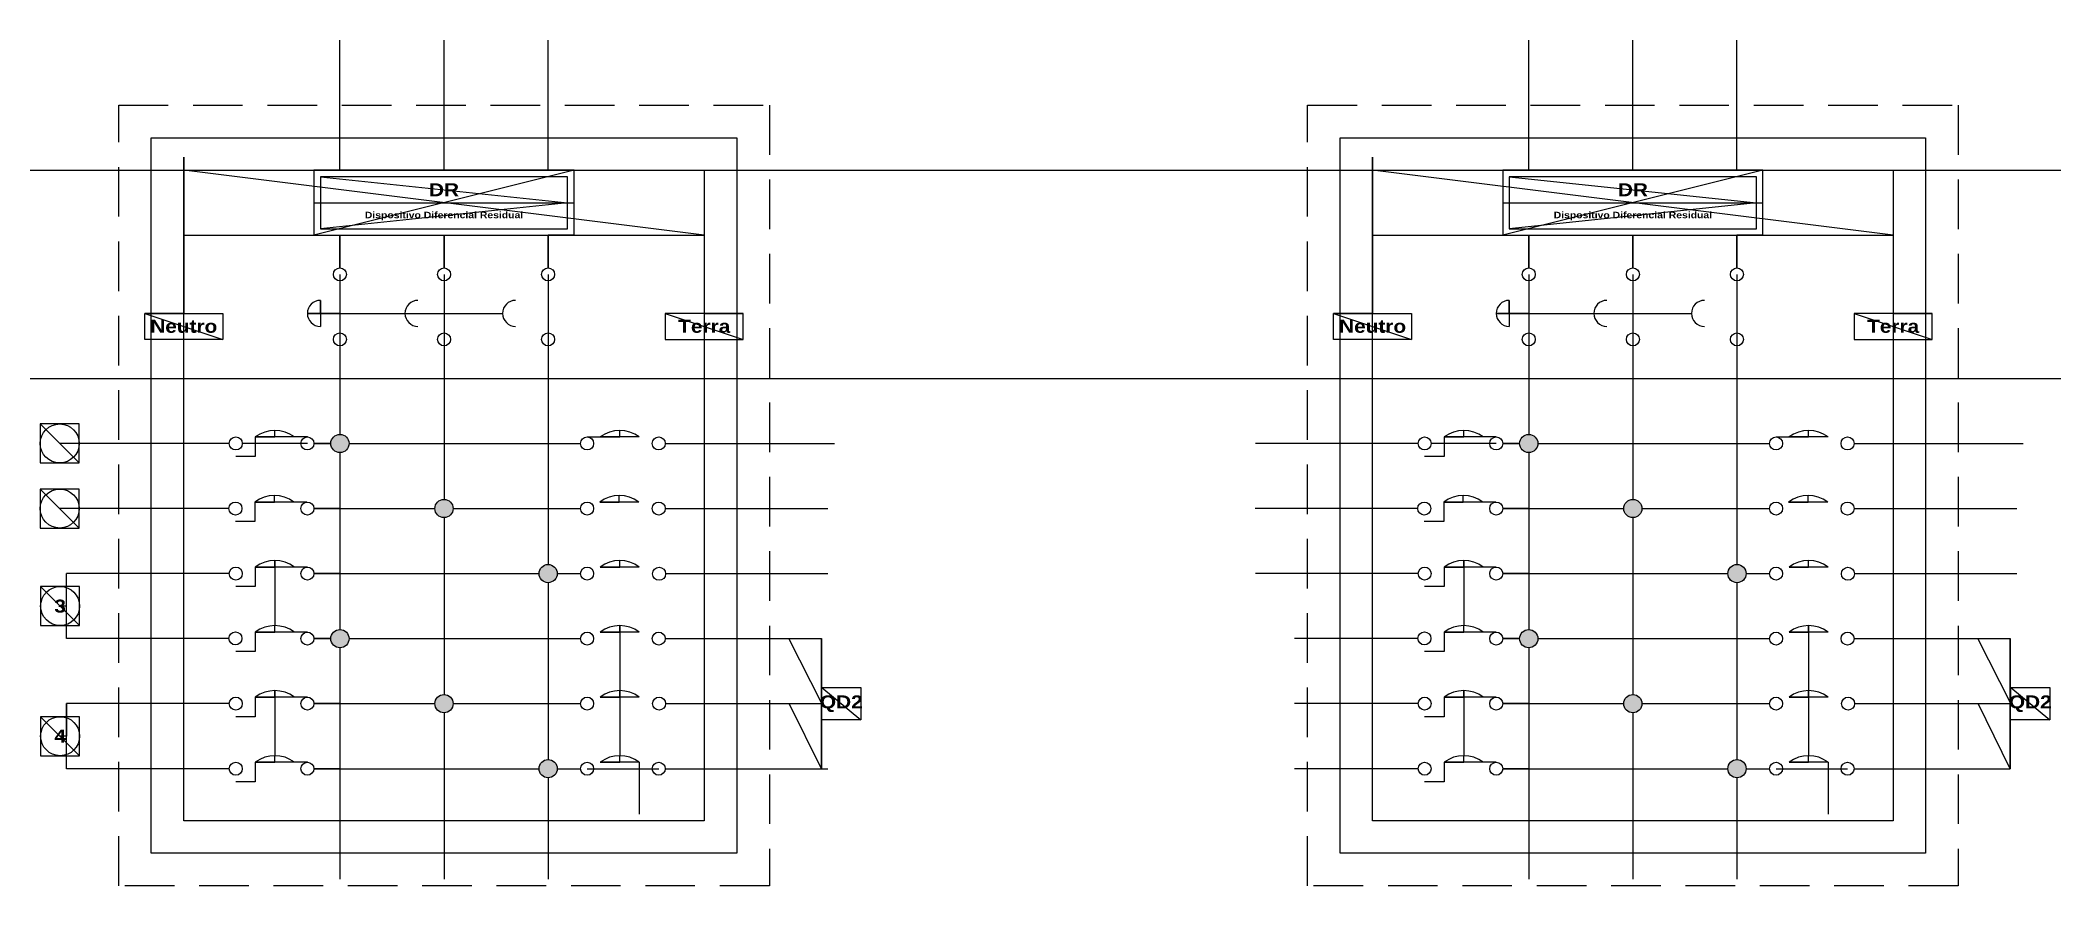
# Model space of a CAD drawing. Header units: millimetres. Extents: x 0 to 2832, y 0 to 1022.
# Drawn here: x 1287 to 2832, y 372 to 1022 of the extents above; entities that cross this region are included whole.
import ezdxf
from ezdxf.enums import TextEntityAlignment as Align

# ---------------------------------------------------------------- set-up
doc = ezdxf.new("R2010")
doc.units = ezdxf.units.MM
doc.header["$LTSCALE"] = 3
doc.linetypes.add('DASHED', pattern=[19.05, 12.7, -6.35])
for name, color, linetype in [('Fina', 7, 'Continuous'), ('Grossa', 2, 'Continuous'), ('Texto', 6, 'Continuous'), ('Tracejada', 4, 'DASHED')]:
    doc.layers.add(name, color=color, linetype=linetype)
doc.styles.add('Personalizado', font='ariblk_0.ttf')

msp = doc.modelspace()

# ---------------------------------------------------------------- texts
at = {"layer": 'Texto', "style": 'Personalizado'}
for s, height, p in [('DR', 10, (1597.2, 906.9)), ('DR', 10, (2510.8, 906.9)), ('Dispositivo Diferencial Residual', 5, (1597.2, 886.9)), ('Dispositivo Diferencial Residual', 5, (2510.8, 886.9)), ('Neutro', 10, (1397.2, 801.9)), ('Terra', 10, (1797.2, 801.9)), ('Neutro', 10, (2310.8, 801.9)), ('Terra', 10, (2710.8, 801.9)), ('3', 10, (1302.2, 586.9)), ('QD2', 10, (1902.5, 511.9)), ('QD2', 10, (2816.2, 511.9)), ('4', 10, (1302.2, 486.9))]:
    msp.add_text(s, height=height, dxfattribs=at).set_placement(p, align=Align.MIDDLE)

# ---------------------------------------------------------------- hatches: boundary and pattern name
at = {"layer": 'Grossa'}
h = msp.add_hatch(color=256, dxfattribs=at)
h.dxf.hatch_style = 1
h.paths.add_polyline_path([(1524.2, 711.9, 1), (1510.2, 711.9, 1)])
h.paths.add_polyline_path([(1590.2, 661.9, 1), (1604.2, 661.9, 1)])
h.paths.add_polyline_path([(1670.2, 611.9, 1), (1684.2, 611.9, 1)])
h.paths.add_polyline_path([(1590.2, 511.9, 1), (1604.2, 511.9, 1)])
h.paths.add_polyline_path([(1510.2, 561.9, 1), (1524.2, 561.9, 1)])
h.paths.add_polyline_path([(1670.2, 461.9, 1), (1684.2, 461.9, 1)])
h = msp.add_hatch(color=256, dxfattribs=at)
h.dxf.hatch_style = 1
h.paths.add_polyline_path([(2437.8, 711.9, 1), (2423.8, 711.9, 1)])
h.paths.add_polyline_path([(2517.8, 661.9, 1), (2503.8, 661.9, 1)])
h.paths.add_polyline_path([(2583.8, 611.9, 1), (2597.8, 611.9, 1)])
h.paths.add_polyline_path([(2517.8, 511.9, 1), (2503.8, 511.9, 1)])
h.paths.add_polyline_path([(2423.8, 561.9, 1), (2437.8, 561.9, 1)])
h.paths.add_polyline_path([(2583.8, 461.9, 1), (2597.8, 461.9, 1)])

# ---------------------------------------------------------------- linework, layer by layer
for p, q in [((1397.2, 921.9), (1397.2, 871.9)), ((1797.2, 871.9), (1397.2, 921.9)), ((1697.2, 921.9), (1497.2, 871.9)), ((1502.2, 916.9), (1692.2, 896.9)), ((2310.8, 921.9), (2310.8, 871.9)), ((2710.8, 871.9), (2310.8, 921.9)), ((2610.8, 921.9), (2410.8, 871.9)), ((2415.8, 916.9), (2605.8, 896.9)), ((1497.2, 896.9), (1697.2, 896.9)), ((1692.2, 896.9), (1502.2, 876.9)), ((2410.8, 896.9), (2610.8, 896.9)), ((2605.8, 896.9), (2415.8, 876.9)), ((1397.2, 871.9), (1797.2, 871.9)), ((1497.2, 871.9), (1517.2, 871.9)), ((1517.2, 871.9), (1517.2, 861.9)), ((1597.2, 871.9), (1597.2, 861.9)), ((1697.2, 871.9), (1677.2, 871.9)), ((1677.2, 871.9), (1677.2, 861.9)), ((2310.8, 871.9), (2710.8, 871.9)), ((2410.8, 871.9), (2430.8, 871.9)), ((2430.8, 871.9), (2430.8, 861.9)), ((2510.8, 871.9), (2510.8, 861.9)), ((2610.8, 871.9), (2590.8, 871.9)), ((2590.8, 871.9), (2590.8, 861.9)), ((1517.2, 841.9), (1517.2, 811.9)), ((1517.2, 841.9), (1517.2, 811.9)), ((1597.2, 841.9), (1597.2, 761.9)), ((1677.2, 841.9), (1677.2, 761.9)), ((2430.8, 841.9), (2430.8, 811.9)), ((2430.8, 841.9), (2430.8, 811.9)), ((2510.8, 841.9), (2510.8, 761.9)), ((2590.8, 841.9), (2590.8, 761.9)), ((1397.2, 821.9), (1397.2, 811.9)), ((1502.2, 811.9), (1502.2, 821.9)), ((1502.2, 821.9), (1502.2, 801.9)), ((1797.2, 821.9), (1797.2, 811.9)), ((2310.8, 821.9), (2310.8, 811.9)), ((2415.8, 811.9), (2415.8, 821.9)), ((2415.8, 821.9), (2415.8, 801.9)), ((2710.8, 821.9), (2710.8, 811.9)), ((1397.2, 811.9), (1367.2, 811.9)), ((1367.2, 811.9), (1427.2, 791.9)), ((1517.2, 811.9), (1492.2, 811.9)), ((1492.2, 811.9), (1567.2, 811.9)), ((1492.2, 811.9), (1502.2, 811.9)), ((1517.2, 811.9), (1517.2, 761.9)), ((1517.2, 811.9), (1517.2, 791.9)), ((1567.2, 811.9), (1642.2, 811.9)), ((1767.2, 811.9), (1827.2, 791.9)), ((1797.2, 811.9), (1827.2, 811.9)), ((2310.8, 811.9), (2280.8, 811.9)), ((2280.8, 811.9), (2340.8, 791.9)), ((2430.8, 811.9), (2405.8, 811.9)), ((2405.8, 811.9), (2480.8, 811.9)), ((2405.8, 811.9), (2415.8, 811.9)), ((2430.8, 811.9), (2430.8, 761.9)), ((2430.8, 811.9), (2430.8, 791.9)), ((2480.8, 811.9), (2555.8, 811.9)), ((2680.8, 811.9), (2740.8, 791.9)), ((2710.8, 811.9), (2740.8, 811.9)), ((1286.9, 726.9), (1316.9, 696.9)), ((1307.2, 711.9), (1302.2, 711.9)), ((1337.2, 711.9), (1307.2, 711.9)), ((1452.2, 711.9), (1442.2, 711.9)), ((1482.2, 716.9), (1452.2, 716.9)), ((1452.2, 716.9), (1467.2, 716.9)), ((1452.2, 716.9), (1452.2, 701.9)), ((1492.2, 711.9), (1452.2, 711.9)), ((1467.2, 716.9), (1467.2, 721.9)), ((1492.2, 716.9), (1482.2, 716.9)), ((1707.2, 716.9), (1717.2, 716.9)), ((1747.2, 716.9), (1717.2, 716.9)), ((1717.2, 716.9), (1732.2, 716.9)), ((1732.2, 716.9), (1732.2, 721.9)), ((1867.2, 711.9), (1897.2, 711.9)), ((2250.8, 711.9), (2220.8, 711.9)), ((2365.8, 711.9), (2355.8, 711.9)), ((2395.8, 716.9), (2365.8, 716.9)), ((2365.8, 716.9), (2380.8, 716.9)), ((2365.8, 716.9), (2365.8, 701.9)), ((2405.8, 711.9), (2365.8, 711.9)), ((2380.8, 716.9), (2380.8, 721.9)), ((2405.8, 716.9), (2395.8, 716.9)), ((2620.8, 716.9), (2630.8, 716.9)), ((2660.8, 716.9), (2630.8, 716.9)), ((2630.8, 716.9), (2645.8, 716.9)), ((2645.8, 716.9), (2645.8, 721.9)), ((2780.8, 711.9), (2810.8, 711.9)), ((1452.2, 701.9), (1437.2, 701.9)), ((2365.8, 701.9), (2350.8, 701.9)), ((1286.9, 676.9), (1316.9, 646.9)), ((1481.9, 666.9), (1451.9, 666.9)), ((1451.9, 666.9), (1466.9, 666.9)), ((1451.9, 666.9), (1451.9, 651.9)), ((1466.9, 666.9), (1466.9, 671.9)), ((1491.9, 666.9), (1481.9, 666.9)), ((1746.9, 666.9), (1716.9, 666.9)), ((1716.9, 666.9), (1731.9, 666.9)), ((1731.9, 666.9), (1731.9, 671.9)), ((2395.5, 666.9), (2365.5, 666.9)), ((2365.5, 666.9), (2380.5, 666.9)), ((2365.5, 666.9), (2365.5, 651.9)), ((2380.5, 666.9), (2380.5, 671.9)), ((2405.5, 666.9), (2395.5, 666.9)), ((2660.5, 666.9), (2630.5, 666.9)), ((2630.5, 666.9), (2645.5, 666.9)), ((2645.5, 666.9), (2645.5, 671.9)), ((1306.9, 661.9), (1301.9, 661.9)), ((1336.9, 661.9), (1306.9, 661.9)), ((1451.9, 651.9), (1436.9, 651.9)), ((1862.2, 661.9), (1892.2, 661.9)), ((2250.5, 661.9), (2220.5, 661.9)), ((2365.5, 651.9), (2350.5, 651.9)), ((2775.8, 661.9), (2805.8, 661.9)), ((1467.2, 616.9), (1467.2, 621.9)), ((1732.2, 616.9), (1732.2, 621.9)), ((2380.8, 616.9), (2380.8, 621.9)), ((2645.8, 616.9), (2645.8, 621.9)), ((1337.2, 611.9), (1307.2, 611.9)), ((1307.2, 561.9), (1307.2, 611.9)), ((1482.2, 616.9), (1452.2, 616.9)), ((1452.2, 616.9), (1467.2, 616.9)), ((1452.2, 616.9), (1452.2, 601.9)), ((1492.2, 616.9), (1482.2, 616.9)), ((1747.2, 616.9), (1717.2, 616.9)), ((1717.2, 616.9), (1732.2, 616.9)), ((1862.2, 611.9), (1892.2, 611.9)), ((2250.8, 611.9), (2220.8, 611.9)), ((2395.8, 616.9), (2365.8, 616.9)), ((2365.8, 616.9), (2380.8, 616.9)), ((2365.8, 616.9), (2365.8, 601.9)), ((2405.8, 616.9), (2395.8, 616.9)), ((2660.8, 616.9), (2630.8, 616.9)), ((2630.8, 616.9), (2645.8, 616.9)), ((2775.9, 611.9), (2805.9, 611.9)), ((1287.2, 601.9), (1317.2, 571.9)), ((1452.2, 601.9), (1437.2, 601.9)), ((2365.8, 601.9), (2350.8, 601.9)), ((1307.2, 586.9), (1302.2, 586.9)), ((1467.2, 566.9), (1467.2, 571.9)), ((1732.2, 566.9), (1732.2, 571.9)), ((2380.8, 566.9), (2380.8, 571.9)), ((2645.8, 566.9), (2645.8, 571.9)), ((1337.2, 561.9), (1307.2, 561.9)), ((1482.2, 566.9), (1452.2, 566.9)), ((1452.2, 566.9), (1467.2, 566.9)), ((1452.2, 566.9), (1452.2, 551.9)), ((1492.2, 566.9), (1482.2, 566.9)), ((1747.2, 566.9), (1717.2, 566.9)), ((1717.2, 566.9), (1732.2, 566.9)), ((1887.5, 511.9), (1862.2, 561.9)), ((1862.2, 561.9), (1887.2, 561.9)), ((1887.2, 561.9), (1887.2, 461.9)), ((2395.8, 566.9), (2365.8, 566.9)), ((2365.8, 566.9), (2380.8, 566.9)), ((2365.8, 566.9), (2365.8, 551.9)), ((2405.8, 566.9), (2395.8, 566.9)), ((2660.8, 566.9), (2630.8, 566.9)), ((2630.8, 566.9), (2645.8, 566.9)), ((2801.2, 511.9), (2775.8, 561.9)), ((2775.8, 561.9), (2800.8, 561.9)), ((2800.8, 561.9), (2800.8, 461.9)), ((1452.2, 551.9), (1437.2, 551.9)), ((2365.8, 551.9), (2350.8, 551.9)), ((1337.2, 511.9), (1307.2, 511.9)), ((1307.2, 461.9), (1307.2, 511.9)), ((1307.2, 511.9), (1307.2, 486.9)), ((1482.2, 516.9), (1452.2, 516.9)), ((1452.2, 516.9), (1467.2, 516.9)), ((1452.2, 516.9), (1452.2, 501.9)), ((1467.2, 516.9), (1467.2, 521.9)), ((1492.2, 516.9), (1482.2, 516.9)), ((1747.2, 516.9), (1717.2, 516.9)), ((1717.2, 516.9), (1732.2, 516.9)), ((1732.2, 516.9), (1732.2, 521.9)), ((1887.2, 461.9), (1862.5, 511.9)), ((1862.5, 511.9), (1887.5, 511.9)), ((1887.5, 511.9), (1887.5, 524.4)), ((1887.5, 524.4), (1917.5, 524.4)), ((1887.5, 524.4), (1917.5, 499.4)), ((1917.5, 524.4), (1917.5, 499.4)), ((2395.8, 516.9), (2365.8, 516.9)), ((2365.8, 516.9), (2380.8, 516.9)), ((2365.8, 516.9), (2365.8, 501.9)), ((2380.8, 516.9), (2380.8, 521.9)), ((2405.8, 516.9), (2395.8, 516.9)), ((2660.8, 516.9), (2630.8, 516.9)), ((2630.8, 516.9), (2645.8, 516.9)), ((2645.8, 516.9), (2645.8, 521.9)), ((2800.8, 461.9), (2776.2, 511.9)), ((2776.2, 511.9), (2801.2, 511.9)), ((2801.2, 511.9), (2801.2, 524.4)), ((2801.2, 524.4), (2831.2, 524.4)), ((2801.2, 524.4), (2831.2, 499.4)), ((2831.2, 524.4), (2831.2, 499.4)), ((1287.2, 501.9), (1317.2, 471.9)), ((1452.2, 501.9), (1437.2, 501.9)), ((1917.5, 499.4), (1887.5, 499.4)), ((2365.8, 501.9), (2350.8, 501.9)), ((2831.2, 499.4), (2801.2, 499.4)), ((1307.2, 486.9), (1302.2, 486.9)), ((1482.2, 466.9), (1452.2, 466.9)), ((1452.2, 466.9), (1467.2, 466.9)), ((1452.2, 466.9), (1452.2, 451.9)), ((1467.2, 466.9), (1467.2, 471.9)), ((1492.2, 466.9), (1482.2, 466.9)), ((1747.2, 466.9), (1717.2, 466.9)), ((1717.2, 466.9), (1732.2, 466.9)), ((1732.2, 466.9), (1732.2, 471.9)), ((1747.2, 466.9), (1747.2, 426.9)), ((2395.8, 466.9), (2365.8, 466.9)), ((2365.8, 466.9), (2380.8, 466.9)), ((2365.8, 466.9), (2365.8, 451.9)), ((2380.8, 466.9), (2380.8, 471.9)), ((2405.8, 466.9), (2395.8, 466.9)), ((2660.8, 466.9), (2630.8, 466.9)), ((2630.8, 466.9), (2645.8, 466.9)), ((2645.8, 466.9), (2645.8, 471.9)), ((2660.8, 466.9), (2660.8, 426.9)), ((1337.2, 461.9), (1307.2, 461.9)), ((1452.2, 451.9), (1437.2, 451.9)), ((1707.2, 461.9), (1747.2, 461.9)), ((1747.2, 461.9), (1762.2, 461.9)), ((1862.2, 461.9), (1887.2, 461.9)), ((2365.8, 451.9), (2350.8, 451.9)), ((2620.8, 461.9), (2660.8, 461.9)), ((2660.8, 461.9), (2675.8, 461.9)), ((2775.8, 461.9), (2800.8, 461.9))]:
    msp.add_line(p, q)
for p in [(1611.1, 921.9), (1517.2, 761.9)]:
    msp.add_xline(p, (1, 0))
for points in [[(1372.2, 946.9), (1822.2, 946.9), (1822.2, 396.9), (1372.2, 396.9)], [(2285.8, 946.9), (2735.8, 946.9), (2735.8, 396.9), (2285.8, 396.9)], [(1397.2, 921.9), (1797.2, 921.9), (1797.2, 421.9), (1397.2, 421.9)], [(1692.2, 916.9), (1502.2, 916.9), (1502.2, 876.9), (1692.2, 876.9)], [(2310.8, 921.9), (2710.8, 921.9), (2710.8, 421.9), (2310.8, 421.9)], [(2605.8, 916.9), (2415.8, 916.9), (2415.8, 876.9), (2605.8, 876.9)], [(1367.2, 811.9), (1427.2, 811.9), (1427.2, 791.9), (1367.2, 791.9)], [(1827.2, 811.9), (1767.2, 811.9), (1767.2, 791.9), (1827.2, 791.9)], [(2280.8, 811.9), (2340.8, 811.9), (2340.8, 791.9), (2280.8, 791.9)], [(2740.8, 811.9), (2680.8, 811.9), (2680.8, 791.9), (2740.8, 791.9)], [(1316.9, 726.9), (1286.9, 726.9), (1286.9, 696.9), (1316.9, 696.9)], [(1316.9, 676.9), (1286.9, 676.9), (1286.9, 646.9), (1316.9, 646.9)], [(1317.2, 601.9), (1287.2, 601.9), (1287.2, 571.9), (1317.2, 571.9)], [(1887.2, 561.9), (1887.2, 561.9), (1887.2, 461.9), (1887.2, 461.9)], [(2800.8, 561.9), (2800.8, 561.9), (2800.8, 461.9), (2800.8, 461.9)], [(1317.2, 501.9), (1287.2, 501.9), (1287.2, 471.9), (1317.2, 471.9)]]:
    msp.add_lwpolyline(points, close=True)
at = {"layer": 'Fina'}
for p, q in [((1517.2, 921.9), (1517.2, 1021.9)), ((1597.2, 921.9), (1597.2, 1021.9)), ((1677.2, 921.9), (1677.2, 1021.9)), ((2430.8, 921.9), (2430.8, 1021.9)), ((2510.8, 921.9), (2510.8, 1021.9)), ((2590.8, 921.9), (2590.8, 1021.9)), ((1517.2, 871.9), (1517.2, 846.9)), ((1517.2, 846.9), (1517.2, 871.9)), ((1597.2, 871.9), (1597.2, 846.9)), ((1597.2, 846.9), (1597.2, 871.9)), ((1677.2, 871.9), (1677.2, 846.9)), ((1677.2, 846.9), (1677.2, 871.9)), ((2430.8, 871.9), (2430.8, 846.9)), ((2430.8, 846.9), (2430.8, 871.9)), ((2510.8, 871.9), (2510.8, 846.9)), ((2510.8, 846.9), (2510.8, 871.9)), ((2590.8, 871.9), (2590.8, 846.9)), ((2590.8, 846.9), (2590.8, 871.9)), ((1492.2, 811.9), (1642.2, 811.9)), ((2405.8, 811.9), (2555.8, 811.9)), ((1517.2, 791.9), (1517.2, 718.9)), ((1597.2, 791.9), (1597.2, 711.9)), ((1677.2, 791.9), (1677.2, 711.9)), ((2430.8, 791.9), (2430.8, 718.9)), ((2510.8, 791.9), (2510.8, 711.9)), ((2590.8, 791.9), (2590.8, 711.9)), ((1432.2, 711.9), (1337.2, 711.9)), ((1510.2, 711.9), (1497.2, 711.9)), ((1497.2, 711.9), (1510.2, 711.9)), ((1524.2, 711.9), (1597.2, 711.9)), ((1597.2, 711.9), (1597.2, 668.9)), ((1597.2, 711.9), (1677.2, 711.9)), ((1677.2, 711.9), (1677.2, 661.9)), ((1677.2, 711.9), (1702.2, 711.9)), ((1767.2, 711.9), (1867.2, 711.9)), ((2345.8, 711.9), (2250.8, 711.9)), ((2423.8, 711.9), (2410.8, 711.9)), ((2410.8, 711.9), (2423.8, 711.9)), ((2437.8, 711.9), (2510.8, 711.9)), ((2510.8, 711.9), (2510.8, 668.9)), ((2510.8, 711.9), (2590.8, 711.9)), ((2590.8, 711.9), (2590.8, 661.9)), ((2590.8, 711.9), (2615.8, 711.9)), ((2680.8, 711.9), (2780.8, 711.9)), ((1517.2, 704.9), (1517.2, 661.9)), ((2430.8, 704.9), (2430.8, 661.9)), ((1431.9, 661.9), (1336.9, 661.9)), ((1517.2, 661.9), (1497.2, 661.9)), ((1497.2, 661.9), (1517.2, 661.9)), ((1517.2, 661.9), (1497.2, 661.9)), ((1517.2, 661.9), (1517.2, 611.9)), ((1517.2, 661.9), (1590.2, 661.9)), ((1597.2, 654.9), (1597.2, 611.9)), ((1604.2, 661.9), (1677.2, 661.9)), ((1677.2, 661.9), (1677.2, 618.9)), ((1677.2, 661.9), (1702.2, 661.9)), ((1767.2, 661.9), (1862.2, 661.9)), ((2345.5, 661.9), (2250.5, 661.9)), ((2430.8, 661.9), (2410.8, 661.9)), ((2410.8, 661.9), (2430.8, 661.9)), ((2430.8, 661.9), (2410.8, 661.9)), ((2430.8, 661.9), (2430.8, 611.9)), ((2430.8, 661.9), (2503.8, 661.9)), ((2510.8, 654.9), (2510.8, 611.9)), ((2517.8, 661.9), (2590.8, 661.9)), ((2590.8, 661.9), (2590.8, 618.9)), ((2590.8, 661.9), (2615.8, 661.9)), ((2680.8, 661.9), (2775.8, 661.9)), ((1467.2, 621.9), (1467.2, 571.9)), ((2380.8, 621.9), (2380.8, 571.9)), ((1432.2, 611.9), (1337.2, 611.9)), ((1517.2, 611.9), (1497.2, 611.9)), ((1497.2, 611.9), (1517.2, 611.9)), ((1517.2, 611.9), (1517.2, 568.9)), ((1517.2, 611.9), (1597.2, 611.9)), ((1597.2, 611.9), (1597.2, 561.9)), ((1597.2, 611.9), (1670.2, 611.9)), ((1677.2, 604.9), (1677.2, 561.9)), ((1684.2, 611.9), (1702.2, 611.9)), ((1767.5, 611.9), (1862.2, 611.9)), ((2345.8, 611.9), (2250.8, 611.9)), ((2430.8, 611.9), (2410.8, 611.9)), ((2410.8, 611.9), (2430.8, 611.9)), ((2430.8, 611.9), (2430.8, 568.9)), ((2430.8, 611.9), (2510.8, 611.9)), ((2510.8, 611.9), (2510.8, 561.9)), ((2510.8, 611.9), (2583.8, 611.9)), ((2590.8, 604.9), (2590.8, 561.9)), ((2597.8, 611.9), (2615.8, 611.9)), ((2681.1, 611.9), (2775.9, 611.9)), ((1732.2, 571.9), (1732.2, 471.9)), ((2645.8, 571.9), (2645.8, 471.9)), ((1431.9, 561.9), (1337.2, 561.9)), ((1510.2, 561.9), (1497.2, 561.9)), ((1497.2, 561.9), (1510.2, 561.9)), ((1524.2, 561.9), (1597.2, 561.9)), ((1597.2, 561.9), (1597.2, 518.9)), ((1597.2, 561.9), (1677.2, 561.9)), ((1677.2, 561.9), (1677.2, 511.9)), ((1677.2, 561.9), (1702.2, 561.9)), ((1767.2, 561.9), (1862.2, 561.9)), ((2345.6, 561.9), (2250.8, 561.9)), ((2423.8, 561.9), (2410.8, 561.9)), ((2410.8, 561.9), (2423.8, 561.9)), ((2437.8, 561.9), (2510.8, 561.9)), ((2510.8, 561.9), (2510.8, 518.9)), ((2510.8, 561.9), (2590.8, 561.9)), ((2590.8, 561.9), (2590.8, 511.9)), ((2590.8, 561.9), (2615.8, 561.9)), ((2680.8, 561.9), (2775.8, 561.9)), ((1517.2, 554.9), (1517.2, 511.9)), ((2430.8, 554.9), (2430.8, 511.9)), ((1432.2, 511.9), (1337.2, 511.9)), ((1467.2, 521.9), (1467.2, 471.9)), ((1517.2, 511.9), (1497.2, 511.9)), ((1497.2, 511.9), (1517.2, 511.9)), ((1517.2, 511.9), (1517.2, 411.9)), ((1517.2, 511.9), (1590.2, 511.9)), ((1517.2, 511.9), (1517.2, 461.9)), ((1604.2, 511.9), (1677.2, 511.9)), ((1677.2, 511.9), (1677.2, 468.9)), ((1677.2, 511.9), (1702.2, 511.9)), ((1767.5, 511.9), (1862.5, 511.9)), ((2345.8, 511.9), (2250.8, 511.9)), ((2380.8, 521.9), (2380.8, 471.9)), ((2430.8, 511.9), (2410.8, 511.9)), ((2410.8, 511.9), (2430.8, 511.9)), ((2430.8, 511.9), (2430.8, 411.9)), ((2430.8, 511.9), (2503.8, 511.9)), ((2430.8, 511.9), (2430.8, 461.9)), ((2517.8, 511.9), (2590.8, 511.9)), ((2590.8, 511.9), (2590.8, 468.9)), ((2590.8, 511.9), (2615.8, 511.9)), ((2681.2, 511.9), (2776.2, 511.9)), ((1597.2, 504.9), (1597.2, 411.9)), ((2510.8, 504.9), (2510.8, 411.9)), ((1432.2, 461.9), (1337.2, 461.9)), ((1517.2, 461.9), (1497.2, 461.9)), ((1497.2, 461.9), (1517.2, 461.9)), ((1517.2, 461.9), (1597.2, 461.9)), ((1517.2, 461.9), (1517.2, 376.9)), ((1597.2, 461.9), (1670.2, 461.9)), ((1597.2, 461.9), (1597.2, 376.9)), ((1677.2, 454.9), (1677.2, 376.9)), ((1677.2, 454.9), (1677.2, 411.9)), ((1684.2, 461.9), (1702.2, 461.9)), ((1767.2, 461.9), (1862.2, 461.9)), ((1862.2, 461.9), (1892.2, 461.9)), ((2345.8, 461.9), (2250.8, 461.9)), ((2430.8, 461.9), (2410.8, 461.9)), ((2410.8, 461.9), (2430.8, 461.9)), ((2430.8, 461.9), (2510.8, 461.9)), ((2430.8, 461.9), (2430.8, 376.9)), ((2510.8, 461.9), (2583.8, 461.9)), ((2510.8, 461.9), (2510.8, 376.9)), ((2590.8, 454.9), (2590.8, 411.9)), ((2590.8, 454.9), (2590.8, 376.9)), ((2597.8, 461.9), (2615.8, 461.9)), ((2680.8, 461.9), (2775.8, 461.9))]:
    msp.add_line(p, q, dxfattribs=at)
for points in [[(1697.2, 921.9), (1497.2, 921.9), (1497.2, 871.9), (1697.2, 871.9)], [(2610.8, 921.9), (2410.8, 921.9), (2410.8, 871.9), (2610.8, 871.9)]]:
    msp.add_lwpolyline(points, close=True, dxfattribs=at)
for centre, radius in [((1517.2, 841.9), 5), ((1597.2, 841.9), 5), ((1677.2, 841.9), 5), ((2430.8, 841.9), 5), ((2510.8, 841.9), 5), ((2590.8, 841.9), 5), ((1517.2, 791.9), 5), ((1597.2, 791.9), 5), ((1677.2, 791.9), 5), ((2430.8, 791.9), 5), ((2510.8, 791.9), 5), ((2590.8, 791.9), 5), ((1301.9, 711.9), 15), ((1437.2, 711.9), 5), ((1492.2, 711.9), 5), ((1707.2, 711.9), 5), ((1762.2, 711.9), 5), ((2350.8, 711.9), 5), ((2405.8, 711.9), 5), ((2620.8, 711.9), 5), ((2675.8, 711.9), 5), ((1301.9, 661.9), 15), ((1436.9, 661.9), 5), ((1492.2, 661.9), 5), ((1707.2, 661.9), 5), ((1762.2, 661.9), 5), ((2350.5, 661.9), 5), ((2405.8, 661.9), 5), ((2620.8, 661.9), 5), ((2675.8, 661.9), 5), ((1437.2, 611.9), 5), ((1492.2, 611.9), 5), ((1707.2, 611.9), 5), ((1762.5, 611.7), 5), ((2350.8, 611.9), 5), ((2405.8, 611.9), 5), ((2620.8, 611.9), 5), ((2676.1, 611.7), 5), ((1302.2, 586.9), 15), ((1436.9, 562.1), 5), ((1492.2, 561.9), 5), ((1707.2, 561.9), 5), ((1762.2, 561.9), 5), ((2350.6, 562.1), 5), ((2405.8, 561.9), 5), ((2620.8, 561.9), 5), ((2675.8, 561.9), 5), ((1437.2, 511.9), 5), ((1492.2, 511.9), 5), ((1707.2, 511.9), 5), ((1762.5, 511.9), 5), ((2350.8, 511.9), 5), ((2405.8, 511.9), 5), ((2620.8, 511.9), 5), ((2676.2, 511.9), 5), ((1302.2, 486.9), 15), ((1437.2, 461.9), 5), ((1492.2, 461.9), 5), ((1707.2, 461.9), 5), ((1762.2, 461.9), 5), ((2350.8, 461.9), 5), ((2405.8, 461.9), 5), ((2620.8, 461.9), 5), ((2675.8, 461.9), 5)]:
    msp.add_circle(centre, radius, dxfattribs=at)
for centre, radius, start, end in [((1502.2, 811.9), 10, 90, 270), ((1577.2, 811.9), 10, 90, 270), ((1652.2, 811.9), 10, 90, 270), ((2415.8, 811.9), 10, 90, 270), ((2490.8, 811.9), 10, 90, 270), ((2565.8, 811.9), 10, 90, 270), ((1467.2, 696.9), 25, 53.1301, 126.8699), ((1732.2, 696.9), 25, 53.1301, 126.8699), ((2380.8, 696.9), 25, 53.1301, 126.8699), ((2645.8, 696.9), 25, 53.1301, 126.8699), ((1466.9, 646.9), 25, 53.1301, 126.8699), ((1731.9, 646.9), 25, 53.1301, 126.8699), ((2380.5, 646.9), 25, 53.1301, 126.8699), ((2645.5, 646.9), 25, 53.1301, 126.8699), ((1467.2, 596.9), 25, 53.1301, 126.8699), ((1732.2, 596.9), 25, 53.1301, 126.8699), ((2380.8, 596.9), 25, 53.1301, 126.8699), ((2645.8, 596.9), 25, 53.1301, 126.8699), ((1467.2, 546.9), 25, 53.1301, 126.8699), ((1732.2, 546.9), 25, 53.1301, 126.8699), ((2380.8, 546.9), 25, 53.1301, 126.8699), ((2645.8, 546.9), 25, 53.1301, 126.8699), ((1467.2, 496.9), 25, 53.1301, 126.8699), ((1732.2, 496.9), 25, 53.1301, 126.8699), ((2380.8, 496.9), 25, 53.1301, 126.8699), ((2645.8, 496.9), 25, 53.1301, 126.8699), ((1467.2, 446.9), 25, 53.1301, 126.8699), ((1732.2, 446.9), 25, 53.1301, 126.8699), ((2380.8, 446.9), 25, 53.1301, 126.8699), ((2645.8, 446.9), 25, 53.1301, 126.8699)]:
    msp.add_arc(centre, radius, start, end, dxfattribs=at)
at = {"layer": 'Grossa'}
for p, q in [((1397.2, 921.9), (1397.2, 931.9)), ((1397.2, 931.9), (1397.2, 921.9)), ((2310.8, 921.9), (2310.8, 931.9)), ((2310.8, 931.9), (2310.8, 921.9)), ((1397.2, 921.9), (1397.2, 821.9)), ((1797.2, 921.9), (1797.2, 821.9)), ((2310.8, 921.9), (2310.8, 821.9)), ((2710.8, 921.9), (2710.8, 821.9))]:
    msp.add_line(p, q, dxfattribs=at)
for centre in [(1517.2, 711.9), (2430.8, 711.9), (1597.2, 661.9), (2510.8, 661.9), (1677.2, 611.9), (2590.8, 611.9), (1517.2, 561.9), (2430.8, 561.9), (1597.2, 511.9), (2510.8, 511.9), (1677.2, 461.9), (2590.8, 461.9)]:
    msp.add_circle(centre, 7, dxfattribs=at)
at = {"layer": 'Tracejada'}
for points in [[(1347.2, 971.9), (1847.2, 971.9), (1847.2, 371.9), (1347.2, 371.9)], [(2260.8, 971.9), (2760.8, 971.9), (2760.8, 371.9), (2260.8, 371.9)]]:
    msp.add_lwpolyline(points, close=True, dxfattribs=at)

msp.set_redraw_order([(e.dxf.handle, doc.entitydb.next_handle()) for e in msp.query("TEXT MTEXT ATTDEF DIMENSION ARC_DIMENSION")])  # texts and dimensions are drawn at this point

doc.saveas('drawing.dxf')
